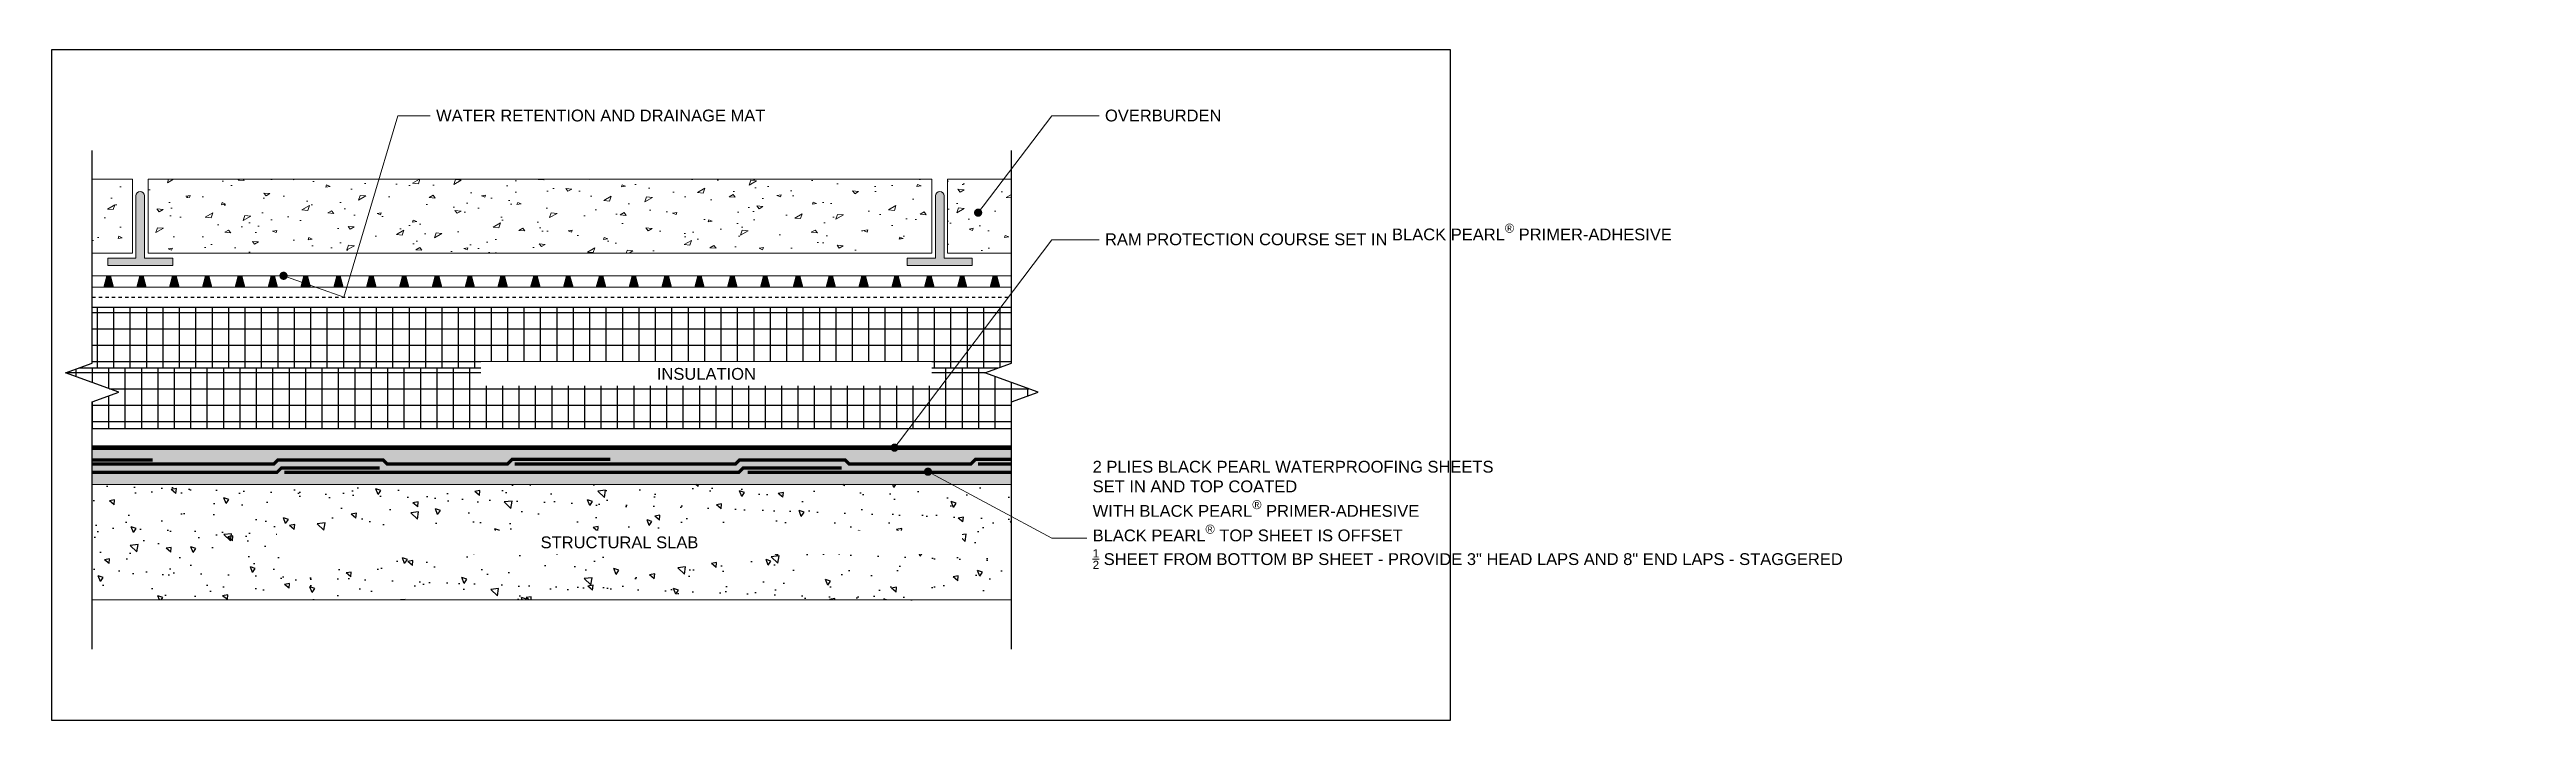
# Model space of a CAD drawing. Header units: inches. Extents: x 0 to 624, y 0 to 79.
# Drawn here: x 548.4 to 623.8, y 58.9 to 79.4 of the extents above; entities that cross this region are included whole.
import ezdxf
from ezdxf import colors
from ezdxf.entities.mleader import LeaderData, LeaderLine
from ezdxf.math import Vec2, Vec3

# ---------------------------------------------------------------- set-up
doc = ezdxf.new("R2010")
doc.units = ezdxf.units.IN
doc.header["$MEASUREMENT"] = 0
doc.linetypes.add('Dash', pattern=[0.25, 0.125, -0.125])
doc.linetypes.add('Dashed - Dense', pattern=[0.8, 0.5, -0.3])
doc.layers.get('Defpoints').update_dxf_attribs({"color": 103})
for name, color, linetype, lineweight in [('BP Drainage Mat', 191, 'Continuous', 0), ('BP Others', 190, 'Continuous', 0), ('BP Primer', 2, 'Continuous', 0), ('BP Text', 20, 'Continuous', 0), ('RAM Black Pearl Sheet', 165, 'Continuous', 0)]:
    doc.layers.add(name, color=color, linetype=linetype, lineweight=lineweight)
doc.layers.add('BP Insulation Foam', color=9, linetype='Continuous')
doc.layers.add('Protection Course', color=7, linetype='Dashed - Dense', lineweight=0, true_color=0x216123)
doc.styles.get("Standard").update_dxf_attribs({"font": 'ARIALN.TTF'})
pattern_1 = [(9.60285, (350.4181, 26.5779), (0.5419035, 1.607184), [0.12861, -3.097972]), (157.953, (350.5233, 26.5353), (-0.541903, -1.607184), [0.113509, -2.734193]), (71.3671, (350.5233, 26.5353), (-2.639468, 1.068933), [0.067605, -1.628478]), (9.60285, (351.4993, 26.3151), (0.541903, 1.607184), [0.12861, -3.097972]), (157.953, (351.6261, 26.3366), (-0.541903, -1.607184), [0.113509, -2.734193]), (71.3671, (351.4993, 26.315), (-2.639468, 1.068933), [0.067605, -1.628478]), (29.9515, (352.8567, 26.5844), (-2.097564, 2.676116), [0.13778, -4.15939]), (128.0897, (352.8567, 26.5844), (-3.723275, -2.145435), [0.10902, -3.29118]), (174.7908, (352.976, 26.6532), (2.097564, -2.676116), [0.18741, -5.65757]), (29.9515, (350.4123, 27.7855), (-2.097564, 2.676116), [0.13778, -4.15939]), (128.0897, (350.4123, 27.7855), (-3.723275, -2.145435), [0.10902, -3.29118]), (174.7908, (350.5317, 27.8543), (2.097564, -2.676116), [0.18741, -5.65757]), (29.9515, (353.3266, 28.2438), (-2.097564, 2.676116), [0.13778, -4.15939]), (128.0897, (353.3266, 28.2438), (-3.723275, -2.145435), [0.10902, -3.29118]), (174.7908, (353.446, 28.3126), (2.097564, -2.676116), [0.18741, -5.65757]), (29.9515, (352.0038, 27.0663), (-2.097564, 2.676116), [0.13778, -4.15939]), (128.0897, (352.1904, 27.0493), (-3.723275, -2.145435), [0.10902, -3.29118]), (174.7908, (352.1904, 27.0493), (2.097564, -2.676116), [0.18741, -5.65757]), (29.9515, (351.5987, 25.473), (-2.097564, 2.676116), [0.13778, -4.15939]), (128.0897, (351.7853, 25.456), (-3.723275, -2.145435), [0.10902, -3.29118]), (174.7908, (351.7853, 25.456), (2.097564, -2.676116), [0.18741, -5.65757]), (29.9515, (354.7365, 26.064), (-2.097564, 2.676116), [0.13778, -4.15939]), (128.0897, (354.923, 26.047), (-3.723275, -2.145435), [0.10902, -3.29118]), (174.7908, (354.9232, 26.047), (2.097564, -2.676116), [0.18741, -5.65757]), (29.9515, (353.952, 26.158), (1.62571, 4.82155), [0.26361, -8.33072]), (71.367, (354.1307, 26.142), (-5.82084, 0.53068), [0.15607, -4.93218]), (174.7908, (354.1307, 26.142), (-1.62571, -4.82155), [0.17928, -5.6657]), (29.9515, (351.007, 25.9336), (1.62571, 4.82155), [0.26361, -8.33072]), (71.367, (351.1855, 25.9173), (-5.82084, 0.53068), [0.15607, -4.93218]), (174.7908, (351.1855, 25.9173), (-1.62571, -4.82155), [0.17928, -5.6657]), (29.9515, (354.356, 27.7476), (1.62571, 4.82155), [0.26361, -8.33072]), (71.367, (354.5345, 27.7313), (-5.82084, 0.53068), [0.15607, -4.93218]), (174.7908, (354.5345, 27.7313), (-1.62571, -4.82155), [0.17928, -5.6657]), (29.9515, (351.502, 27.5005), (1.62571, 4.82155), [0.26361, -8.33072]), (71.367, (351.6804, 27.484), (-5.82084, 0.53068), [0.15607, -4.93218]), (174.7908, (351.6804, 27.4843), (-1.62571, -4.82155), [0.17928, -5.6657]), (29.9515, (351.9085, 28.908), (1.62571, 4.82155), [0.26361, -8.33072]), (71.367, (352.087, 28.8917), (-5.82084, 0.53068), [0.15607, -4.93218]), (174.7908, (352.087, 28.8917), (-1.62571, -4.82155), [0.17928, -5.6657]), (29.9515, (354.9455, 29.3746), (1.62571, 4.82155), [0.26361, -8.33072]), (71.367, (355.124, 29.358), (-5.82084, 0.53068), [0.15607, -4.93218]), (174.7908, (355.124, 29.3583), (-1.62571, -4.82155), [0.17928, -5.6657]), (29.9515, (349.501, 25.4647), (1.62571, 4.82155), [0.26361, -8.33072]), (71.367, (349.501, 25.465), (-5.82084, 0.53068), [0.15607, -4.93218]), (174.7908, (349.7294, 25.5964), (-1.62571, -4.82155), [0.17928, -5.6657]), (29.9515, (349.8515, 26.9817), (1.62571, 4.82155), [0.26361, -8.33072]), (71.367, (349.8515, 26.9817), (-5.82084, 0.53068), [0.15607, -4.93218]), (174.7908, (350.08, 27.1133), (-1.62571, -4.82155), [0.17928, -5.6657]), (29.9515, (350.1084, 28.5055), (1.62571, 4.82155), [0.26361, -8.33072]), (71.367, (350.1084, 28.5055), (-5.82084, 0.53068), [0.15607, -4.93218]), (174.7908, (350.337, 28.637), (-1.62571, -4.82155), [0.17928, -5.6657]), (29.9515, (352.1653, 25.837), (1.62571, 4.82155), [0.26361, -8.33072]), (71.367, (352.165, 25.837), (-5.82084, 0.53068), [0.15607, -4.93218]), (174.7908, (352.3937, 25.9685), (-1.62571, -4.82155), [0.17928, -5.6657]), (29.9515, (352.7568, 27.464), (1.62571, 4.82155), [0.26361, -8.33072]), (71.367, (352.757, 27.464), (-5.82084, 0.53068), [0.15607, -4.93218]), (174.7908, (352.985, 27.5955), (-1.62571, -4.82155), [0.17928, -5.6657]), (29.9515, (353.2057, 29.029), (1.62571, 4.82155), [0.26361, -8.33072]), (71.367, (353.206, 29.029), (-5.82084, 0.53068), [0.15607, -4.93218]), (174.7908, (353.434, 29.1607), (-1.62571, -4.82155), [0.17895, -5.66528]), (30, (352.4167, 25.3087), (-0.678675, 4.7105), [0, -2.625]), (45, (348.9167, 28.8087), (0.64009, 7.040965), [0, -1.75]), (60, (350.667, 26.009), (-4.61817, 5.12975), [0, -0.875]), (15, (349.6167, 27.0587), (1.5544902, 0.9600444), [0, -1.4]), (75, (350.6667, 27.0587), (-1.080536, 1.376569), [0, -2.1]), (120, (352.4167, 27.7587), (-2.15149, 0.57649), [0, -1.75]), (90, (353.1167, 27.0587), (-2.1, 0.7), [0, -1.225])]

# ---------------------------------------------------------------- blocks, each defined once
blk = doc.blocks.new('_Dot')
at = {"color": 0, "linetype": 'ByBlock', "lineweight": -2}
blk.add_line((-0.5, 0), (-1, 0), dxfattribs=at)
at = {"color": 0, "linetype": 'ByBlock', "const_width": 0.5}
blk.add_lwpolyline([(-0.25, 0, 1), (0.25, 0, 1)], format="xyb", close=True, dxfattribs=at)
blk = doc.blocks.new('*U20')
at = {"layer": 'BP Drainage Mat'}
h = blk.add_hatch(color=256, dxfattribs=at)
h.dxf.hatch_style = 1
h.paths.add_polyline_path([(0.5, 0.343), (0.553, 0.343), (0.645, 0), (0.5, 0), (0.355, 0), (0.447, 0.343)])
at = {"layer": 'BP Drainage Mat', "linetype": 'Continuous'}
for points in [[(1, 0.343), (0, 0.343)], [(1, 0), (0, 0)]]:
    blk.add_lwpolyline(points, dxfattribs=at)
blk.add_lwpolyline([(0.5, 0.343), (0.553, 0.343), (0.645, 0), (0.5, 0), (0.355, 0), (0.447, 0.343)], close=True, dxfattribs=at)
blk = doc.blocks.new('*U21')
at = {"layer": 'BP Drainage Mat', "color": 0, "linetype": 'ByBlock', "lineweight": -2, "transparency": 16777216}
for p in [(549.658, 72.132), (550.658, 72.132), (551.658, 72.132), (552.658, 72.132), (553.658, 72.132), (554.658, 72.132), (555.658, 72.132), (556.658, 72.132), (557.658, 72.132), (558.658, 72.132), (559.658, 72.132), (560.658, 72.132), (561.658, 72.132), (562.658, 72.132), (563.658, 72.132), (564.658, 72.132), (565.658, 72.132), (566.658, 72.132), (567.658, 72.132), (568.658, 72.132), (569.658, 72.132), (570.658, 72.132), (571.658, 72.132), (572.658, 72.132), (573.658, 72.132), (574.658, 72.132), (575.658, 72.132), (576.658, 72.132)]:
    blk.add_blockref('*U20', p, dxfattribs=at)

msp = doc.modelspace()

# ---------------------------------------------------------------- hatches: boundary and pattern name
at = {"layer": 'BP Insulation Foam'}
h = msp.add_hatch(dxfattribs=at)
h.set_pattern_fill('NET', color=256, scale=4)
h.set_pattern_definition([(0, (-820.6834, 37.3593), (0, 0.5), []), (90, (-820.6834, 37.3593), (-0.5, 3e-17), [])])
h.paths.add_polyline_path([(549.658, 71.507), (549.658, 69.812), (549.249, 69.662), (577.249, 69.662), (577.658, 69.812), (577.658, 71.507)])
h = msp.add_hatch(dxfattribs=at)
h.set_pattern_fill('NET', color=256, scale=4)
h.set_pattern_definition([(0, (564.1628, 69.0266), (0, 0.5), []), (90, (564.1628, 69.0266), (-0.5, 3e-17), [])])
h.paths.add_polyline_path([(549.249, 69.662), (548.844, 69.515), (550.472, 68.923), (549.658, 68.626), (549.658, 67.818), (577.658, 67.818), (577.658, 68.626), (578.472, 68.923), (576.844, 69.515), (577.249, 69.662)])
at = {"layer": 'BP Others'}
h = msp.add_hatch(dxfattribs=at)
h.set_pattern_fill('CONCRETE', color=256, scale=3)
h.set_pattern_definition(pattern_1)
h.paths.add_polyline_path([(549.658, 75.418), (549.658, 73.168), (550.879, 73.168), (550.879, 75.418)])
h = msp.add_hatch(color=256, dxfattribs=at)
h.dxf.hatch_style = 1
h.paths.add_polyline_path([(551.25, 74.911, 1), (550.989, 74.911), (550.989, 73.012), (550.128, 73.012), (550.128, 72.788), (552.111, 72.788), (552.111, 73.012), (551.25, 73.012)])
h = msp.add_hatch(dxfattribs=at)
h.set_pattern_fill('CONCRETE', color=256, scale=5.706522)
h.set_pattern_definition([(9.6028, (399.1215, 29.2502), (0.541903, 1.607184), [0.12861, -3.097972]), (157.953, (399.2268, 29.2076), (-0.541903, -1.607184), [0.11351, -2.734193]), (71.3671, (399.2268, 29.2076), (-2.639468, 1.068933), [0.067605, -1.628478]), (9.6028, (400.2027, 28.9874), (0.541903, 1.607184), [0.12861, -3.097972]), (157.953, (400.3295, 29.0089), (-0.541903, -1.607184), [0.11351, -2.734193]), (71.3671, (400.2027, 28.9874), (-2.63947, 1.068933), [0.067605, -1.628478]), (29.9515, (401.56, 29.2567), (-2.097564, 2.676116), [0.13778, -4.15939]), (128.0897, (401.56, 29.2567), (-3.72327, -2.14544), [0.10902, -3.29118]), (174.7908, (401.6795, 29.3255), (2.097564, -2.676116), [0.18741, -5.65757]), (29.9515, (399.1157, 30.4578), (-2.097564, 2.676116), [0.13778, -4.15939]), (128.0897, (399.1157, 30.458), (-3.72327, -2.14544), [0.10902, -3.29118]), (174.7908, (399.2351, 30.5266), (2.097564, -2.676116), [0.18741, -5.65757]), (29.9515, (402.03, 30.916), (-2.097564, 2.676116), [0.13778, -4.15939]), (128.0897, (402.03, 30.916), (-3.72327, -2.14544), [0.10902, -3.29118]), (174.7908, (402.1494, 30.9849), (2.097564, -2.676116), [0.18741, -5.65757]), (29.9515, (400.7072, 29.7386), (-2.097564, 2.676116), [0.13778, -4.15939]), (128.0897, (400.894, 29.7216), (-3.72327, -2.14544), [0.10902, -3.29118]), (174.7908, (400.8938, 29.7216), (2.097564, -2.676116), [0.18741, -5.65757]), (29.9515, (400.302, 28.1454), (-2.097564, 2.676116), [0.13778, -4.15939]), (128.0897, (400.4887, 28.1284), (-3.72327, -2.14544), [0.10902, -3.29118]), (174.7908, (400.4887, 28.1284), (2.097564, -2.676116), [0.18741, -5.65757]), (29.9515, (403.44, 28.7364), (-2.097564, 2.676116), [0.13778, -4.15939]), (128.0897, (403.6266, 28.7194), (-3.72327, -2.14544), [0.10902, -3.29118]), (174.7908, (403.6266, 28.7194), (2.097564, -2.676116), [0.18741, -5.65757]), (29.9515, (402.6555, 28.8304), (1.62571, 4.82155), [0.26361, -8.33072]), (71.367, (402.834, 28.814), (-5.82084, 0.53068), [0.15607, -4.93218]), (174.7908, (402.834, 28.814), (-1.62571, -4.82155), [0.17928, -5.6657]), (29.9515, (399.7103, 28.606), (1.62571, 4.82155), [0.26361, -8.33072]), (71.367, (399.889, 28.5896), (-5.82084, 0.53068), [0.15607, -4.93218]), (174.7908, (399.889, 28.5896), (-1.62571, -4.82155), [0.17928, -5.6657]), (29.9515, (403.0594, 30.42), (1.62571, 4.82155), [0.26361, -8.33072]), (71.367, (403.238, 30.4036), (-5.82084, 0.53068), [0.15607, -4.93218]), (174.7908, (403.238, 30.4036), (-1.62571, -4.82155), [0.17928, -5.6657]), (29.9515, (400.2053, 30.1728), (1.62571, 4.82155), [0.26361, -8.33072]), (71.367, (400.384, 30.1566), (-5.82084, 0.53068), [0.15607, -4.93218]), (174.7908, (400.384, 30.1566), (-1.62571, -4.82155), [0.17928, -5.6657]), (29.9515, (400.612, 31.5803), (1.62571, 4.82155), [0.26361, -8.33072]), (71.367, (400.7905, 31.564), (-5.82084, 0.53068), [0.15607, -4.93218]), (174.7908, (400.7905, 31.564), (-1.62571, -4.82155), [0.17928, -5.6657]), (29.9515, (403.649, 32.047), (1.62571, 4.82155), [0.26361, -8.33072]), (71.367, (403.8274, 32.0306), (-5.82084, 0.53068), [0.15607, -4.93218]), (174.7908, (403.8274, 32.0306), (-1.62571, -4.82155), [0.17928, -5.6657]), (29.9515, (398.2044, 28.137), (1.62571, 4.82155), [0.26361, -8.33072]), (71.367, (398.2044, 28.137), (-5.82084, 0.53068), [0.15607, -4.93218]), (174.7908, (398.433, 28.2686), (-1.62571, -4.82155), [0.17928, -5.6657]), (29.9515, (398.555, 29.654), (1.62571, 4.82155), [0.26361, -8.33072]), (71.367, (398.555, 29.654), (-5.82084, 0.53068), [0.15607, -4.93218]), (174.7908, (398.7833, 29.7856), (-1.62571, -4.82155), [0.17928, -5.6657]), (29.9515, (398.812, 31.1778), (1.62571, 4.82155), [0.26361, -8.33072]), (71.367, (398.812, 31.178), (-5.82084, 0.53068), [0.15607, -4.93218]), (174.7908, (399.0403, 31.3094), (-1.62571, -4.82155), [0.17928, -5.6657]), (29.9515, (400.8687, 28.509), (1.62571, 4.82155), [0.26361, -8.33072]), (71.367, (400.8687, 28.509), (-5.82084, 0.53068), [0.15607, -4.93218]), (174.7908, (401.097, 28.641), (-1.62571, -4.82155), [0.17928, -5.6657]), (29.9515, (401.4602, 30.136), (1.62571, 4.82155), [0.26361, -8.33072]), (71.367, (401.46, 30.136), (-5.82084, 0.53068), [0.15607, -4.93218]), (174.7908, (401.6886, 30.2678), (-1.62571, -4.82155), [0.17928, -5.6657]), (29.9515, (401.909, 31.7013), (1.62571, 4.82155), [0.26361, -8.33072]), (71.367, (401.909, 31.7013), (-5.82084, 0.53068), [0.15607, -4.93218]), (174.7908, (402.1376, 31.833), (-1.62571, -4.82155), [0.17895, -5.66528]), (30, (401.12, 27.981), (-0.67868, 4.7105), [0, -2.625]), (45, (397.62, 31.481), (0.64009, 7.04096), [0, -1.75]), (60, (399.37, 28.681), (-4.61817, 5.12975), [0, -0.875]), (15, (398.3201, 29.73097), (1.5544902, 0.9600444), [0, -1.4]), (75, (399.3701, 29.731), (-1.080536, 1.376569), [0, -2.1]), (120, (401.1201, 30.431), (-2.15149, 0.57649), [0, -1.75]), (90, (401.8201, 29.731), (-2.1, 0.7), [0, -1.225])])
h.paths.add_polyline_path([(551.359, 73.168), (575.234, 73.168), (575.234, 75.418), (551.359, 75.418)])
h = msp.add_hatch(color=256, dxfattribs=at)
h.dxf.hatch_style = 1
h.paths.add_polyline_path([(575.605, 74.911, 1), (575.344, 74.911), (575.344, 73.012), (574.483, 73.012), (574.483, 72.788), (576.466, 72.788), (576.466, 73.012), (575.605, 73.012)])
h = msp.add_hatch(dxfattribs=at)
h.set_pattern_fill('CONCRETE', color=256, scale=3)
h.set_pattern_definition(pattern_1)
h.paths.add_polyline_path([(577.658, 73.168), (577.658, 75.418), (575.714, 75.418), (575.714, 73.168)])
at = {"layer": 'BP Others', "linetype": 'Continuous', "lineweight": -2}
h = msp.add_hatch(dxfattribs=at)
h.set_pattern_fill('AR-CONC', color=256, scale=0.25, angle=90)
h.set_pattern_definition([(140, (-820.6834, 1.3593), (0.1568803, 1.7931505), [0.1875, -2.0625]), (85, (-820.6834, 1.3593), (-1.8804803, -0.3468783), [0.15, -1.65]), (190.45144, (-820.6703, 1.5087), (-1.7236, 1.4462721), [0.1593505, -1.7528553]), (136.1842, (-821.1834, 1.3593), (0.4137982, 2.6681033), [0.28125, -3.09375]), (186.63564, (-821.149, 1.5816), (-2.4352965, 2.336655), [0.239026, -2.6292844]), (81.18416, (-821.1834, 1.3593), (-2.4352965, 2.336655), [0.225, -2.475]), (111, (-821.0584, 1.6093), (1.0065472, 1.4922676), [0.1875, -2.0625]), (56, (-821.0584, 1.6093), (-1.812875, 0.6082883), [0.15, -1.65]), (161.45144, (-820.9745, 1.7336), (-0.8063279, 2.100556), [0.1593505, -1.7528553]), (127.5, (-820.6834, 1.3593), (-0.83223463, 0.03039964), [0, -1.63, 0, -1.675, 0, -1.65625]), (97.5, (-820.6834, 1.3593), (-0.9860293, 0.65767384), [0, -0.955, 0, -1.5925, 0, -0.63125]), (57.5, (-820.6834, 0.8018), (0.05638718, 1.3345561), [0, -0.625, 0, -1.95, 0, -2.5875]), (47.5, (-820.6834, 0.5518), (-0.2502625, 1.4579654), [0, -0.8125, 0, -1.295, 0, -1.8375])])
h.paths.add_polyline_path([(549.658, 66.109), (549.658, 62.589), (577.658, 62.589), (577.658, 66.109)])
at = {"layer": 'BP Primer'}
h = msp.add_hatch(dxfattribs=at)
h.set_pattern_fill('WOOD6', color=6, scale=0.2, pattern_type=2)
h.set_pattern_definition([(216.8699, (-820.603395, -22.440714), (0.5999999836, 0.4000000247), [0.1, -0.9]), (206.5651, (-820.483395, -22.50071), (-0.1999998316, -0.200000262), [0.2236068, -0.2236068]), (198.4349, (-820.483395, -22.600714), (-0.400000087, -0.1999996806), [0.1264912, -0.5059644])])
h.paths.add_polyline_path([(549.658, 67.234), (549.658, 66.109), (577.658, 66.109), (577.658, 67.234)])

# ---------------------------------------------------------------- linework, layer by layer
at = {"linetype": 'Continuous'}
msp.add_lwpolyline([(577.658, 61.086), (577.658, 68.626), (578.472, 68.923), (576.844, 69.515), (577.658, 69.812), (577.658, 76.293)], dxfattribs=at)
at = {"linetype": 'Dash', "ltscale": 0.5}
msp.add_lwpolyline([(549.658, 71.819), (577.658, 71.819)], dxfattribs=at)
at = {"layer": 'BP Drainage Mat'}
msp.add_line((549.658, 72.132), (576.939, 72.132), dxfattribs=at)
at = {"layer": 'BP Insulation Foam'}
msp.add_line((577.249, 69.662), (549.249, 69.662), dxfattribs=at)
for points in [[(577.658, 71.507), (549.658, 71.507)], [(549.658, 67.818), (577.658, 67.818)]]:
    msp.add_lwpolyline(points, dxfattribs=at)
at = {"layer": 'BP Others'}
for p, q in [((550.879, 75.418), (549.658, 75.418)), ((550.879, 73.168), (550.879, 75.418)), ((550.989, 74.911), (550.989, 73.012)), ((551.25, 73.012), (551.25, 74.911)), ((575.234, 73.168), (575.234, 75.418)), ((575.344, 73.012), (575.344, 74.911)), ((575.605, 74.911), (575.605, 73.012)), ((575.714, 73.168), (575.714, 75.418)), ((575.714, 75.418), (577.658, 75.418)), ((550.879, 73.168), (549.658, 73.168)), ((550.989, 73.012), (550.128, 73.012)), ((550.128, 73.012), (550.128, 72.788)), ((550.128, 72.788), (552.111, 72.788)), ((552.111, 73.012), (551.25, 73.012)), ((552.111, 72.788), (552.111, 73.012)), ((574.483, 72.788), (574.483, 73.012)), ((574.483, 73.012), (575.344, 73.012)), ((576.466, 72.788), (574.483, 72.788)), ((575.605, 73.012), (576.466, 73.012)), ((575.714, 73.168), (577.658, 73.168)), ((576.466, 73.012), (576.466, 72.788))]:
    msp.add_line(p, q, dxfattribs=at)
msp.add_lwpolyline([(551.359, 73.168), (575.234, 73.168), (575.234, 75.418), (551.359, 75.418)], close=True, dxfattribs=at)
for points in [[(549.658, 66.109), (577.658, 66.109)], [(577.658, 62.589), (549.658, 62.589)]]:
    msp.add_lwpolyline(points, dxfattribs=at)
for centre in [(551.119, 74.911), (575.474, 74.911)]:
    msp.add_arc(centre, 0.131, 0, 180, dxfattribs=at)
at = {"layer": 'Protection Course', "linetype": 'Continuous', "ltscale": 0.2, "const_width": 0.141}
msp.add_lwpolyline([(549.658, 67.234), (577.658, 67.234)], dxfattribs=at)
at = {"layer": 'RAM Black Pearl Sheet', "const_width": 0.1}
for points in [[(548.406, 66.734), (548.431, 66.734)], [(549.658, 66.734), (555.185, 66.734), (555.31, 66.859), (558.517, 66.859), (558.642, 66.734), (562.302, 66.734), (562.443, 66.875), (565.443, 66.875)], [(549.658, 66.859), (551.503, 66.859)], [(549.658, 66.484), (555.289, 66.484), (555.414, 66.609), (558.414, 66.609)], [(555.513, 66.484), (569.358, 66.484), (569.483, 66.609), (572.483, 66.609)], [(562.523, 66.734), (569.255, 66.734), (569.38, 66.859), (572.587, 66.859), (572.712, 66.734), (576.418, 66.734), (576.559, 66.875), (577.658, 66.875)], [(569.62, 66.484), (577.658, 66.484)], [(576.642, 66.734), (577.658, 66.734)]]:
    msp.add_lwpolyline(points, dxfattribs=at)

# ---------------------------------------------------------------- block references
at = {"layer": 'BP Drainage Mat'}
msp.add_blockref('*U21', (0, 0), dxfattribs=at)

# ---------------------------------------------------------------- leaders
at = {"layer": 'BP Text'}
ml = msp.add_multileader_mtext('Standard', dxfattribs=at)
ml.set_content('{\\fArial|b0|i0|c0|p34;WATER RETENTION AND DRAINAGE MAT}', color=256)
ml.set_leader_properties(color=256, lineweight=0)
ml.set_arrow_properties(name='DOT')
ml.build(insert=Vec2(0, 0))
ml.multileader.update_dxf_attribs({"text_left_attachment_type": 2, "text_right_attachment_type": 2, "dogleg_length": 0.36, "arrow_head_size": 0.25, "scale": 4})
ctx = ml.context
ctx.base_point, ctx.scale, ctx.char_height, ctx.arrow_head_size, ctx.landing_gap_size, ctx.plane_origin = Vec3(559.953, 77.358), 4, 0.36, 0.25, 0.18, Vec3(553.265, 85.276)
ctx.left_attachment, ctx.right_attachment = 2, 2
notes = []
notes.append((ctx, [(0, (1, 1, 0), (558.963, 77.358), (1, 0), 0.99, [(1, [(555.485, 72.475), (557.317, 71.819)], 0, [])])]))
ctx.mtext.insert, ctx.mtext.width, ctx.mtext.flow_direction = Vec3(560.133, 77.544), 15.91934, 5
ml = msp.add_multileader_mtext('Standard', dxfattribs=at)
ml.set_content('{\\fArial|b0|i0|c0|p34;OVERBURDEN}', color=256)
ml.set_leader_properties(color=256, lineweight=0)
ml.set_arrow_properties(name='DOT')
ml.build(insert=Vec2(0, 0))
ml.multileader.update_dxf_attribs({"text_left_attachment_type": 2, "text_right_attachment_type": 2, "dogleg_length": 0.36, "arrow_head_size": 0.25, "scale": 4})
ctx = ml.context
ctx.base_point, ctx.scale, ctx.char_height, ctx.arrow_head_size, ctx.landing_gap_size, ctx.plane_origin = Vec3(580.328, 77.358), 4, 0.36, 0.25, 0.18, Vec3(581.115, 112.621)
ctx.left_attachment, ctx.right_attachment = 2, 2
notes.append((ctx, [(0, (1, 1, 0), (578.885, 77.358), (1, 0), 1.443, [(0, [(576.644, 74.4)], 0, [])])]))
ctx.mtext.insert, ctx.mtext.flow_direction = Vec3(580.508, 77.544), 5
ml = msp.add_multileader_mtext('Standard', dxfattribs=at)
ml.set_content('{\\fArial|b0|i0|c0|p34;RAM PROTECTION COURSE SET IN \\A1;BLACK PEARL\\H0.75833x;\\S®^ ;\\H1.31869x; PRIMER-ADHESIVE}', color=256)
ml.set_leader_properties(color=256, lineweight=0)
ml.set_arrow_properties(name='DOT')
ml.build(insert=Vec2(0, 0))
ml.multileader.update_dxf_attribs({"text_left_attachment_type": 2, "text_right_attachment_type": 2, "dogleg_length": 0.36, "arrow_head_size": 0.25, "scale": 4})
ctx = ml.context
ctx.base_point, ctx.scale, ctx.char_height, ctx.arrow_head_size, ctx.landing_gap_size, ctx.plane_origin = Vec3(580.328, 73.571), 4, 0.36, 0.25, 0.18, Vec3(528.199, 80.247)
ctx.left_attachment, ctx.right_attachment = 2, 2
notes.append((ctx, [(0, (1, 1, 0), (578.885, 73.571), (1, 0), 1.443, [(1, [(574.097, 67.234)], 0, [])])]))
ctx.mtext.insert, ctx.mtext.width, ctx.mtext.flow_direction = Vec3(580.508, 74.064), 8.78176, 5
ml = msp.add_multileader_mtext('Standard', dxfattribs=at)
ml.set_content('\\A1;{\\fArial|b0|i0|c0|p34;2 PLIES BLACK PEARL WATERPROOFING SHEETS\\PSET IN AND TOP COATED \\PWITH BLACK PEARL\\H0.75833x;\\S®^ ;\\H1.31869x; PRIMER-ADHESIVE \\PBLACK PEARL\\H0.75833x;\\S®^ ;\\H1.31869x; TOP SHEET IS OFFSET \\P\\H0.7x;\\S1/2;\\H1.42857x; SHEET FROM BOTTOM BP SHEET - PROVIDE 3" HEAD LAPS AND 8" END LAPS - STAGGERED}', color=256)
ml.set_leader_properties(color=256, lineweight=0)
ml.set_arrow_properties(name='DOT')
ml.build(insert=Vec2(0, 0))
ml.multileader.update_dxf_attribs({"text_left_attachment_type": 2, "text_right_attachment_type": 2, "dogleg_length": 0.36, "arrow_head_size": 0.25, "scale": 4})
ctx = ml.context
ctx.base_point, ctx.scale, ctx.char_height, ctx.arrow_head_size, ctx.landing_gap_size, ctx.plane_origin = Vec3(579.953, 64.472), 4, 0.36, 0.25, 0.18, Vec3(591.085, 62.374)
ctx.left_attachment, ctx.right_attachment = 2, 2
notes.append((ctx, [(0, (1, 1, 0), (578.885, 64.472), (1, 0), 1.068, [(2, [(575.117, 66.5)], 0, [])])]))
ctx.mtext.insert, ctx.mtext.width, ctx.mtext.flow_direction = Vec3(580.133, 66.832), 9.97409, 5
for ctx, leaders in notes:
    for number, flags, end, landing, length, lines in leaders:
        leader = LeaderData()
        leader.index, (leader.has_last_leader_line, leader.has_dogleg_vector, leader.attachment_direction) = number, flags
        leader.last_leader_point, leader.dogleg_vector, leader.dogleg_length = Vec3(end), Vec3(landing), length
        for number, points, colour, breaks in lines:
            line = LeaderLine()
            line.index, line.vertices, line.color, line.breaks = number, Vec3.list(points), colors.encode_raw_color(colour), breaks
            leader.lines.append(line)
        ctx.leaders.append(leader)

# ---------------------------------------------------------------- next in the draw order: leaders
ml = msp.add_multileader_mtext('Standard', dxfattribs=at)
ml.set_content('\\A1;{\\fArial|b0|i0|c0|p34;STRUCTURAL SLAB}', color=256)
ml.set_leader_properties(color=256, lineweight=0)
ml.set_arrow_properties(name='DOT')
ml.build(insert=Vec2(0, 0))
ml.multileader.update_dxf_attribs({"text_left_attachment_type": 2, "text_right_attachment_type": 2, "dogleg_length": 0.36, "arrow_head_size": 0.25, "scale": 4})
ctx = ml.context
ctx.base_point, ctx.scale, ctx.char_height, ctx.arrow_head_size, ctx.landing_gap_size, ctx.plane_origin = Vec3(563.161, 64.339), 4, 0.36, 0.25, 0.18, Vec3(572.341, 69.196)
ctx.left_attachment, ctx.right_attachment, ctx.text_align_type = 2, 2, 1
notes = []
notes.append((ctx, [(0, (0, 0, 0), (0, 0), (1, 0), 1, [])]))
ctx.mtext.insert, ctx.mtext.width, ctx.mtext.defined_height, ctx.mtext.alignment, ctx.mtext.flow_direction = Vec3(565.719, 64.525), 5.1247, 0.273, 2, 5
ctx.mtext.has_bg_fill, ctx.mtext.bg_color, ctx.mtext.bg_scale_factor, ctx.mtext.bg_transparency, ctx.mtext.use_window_bg_color = 1, -1027028792, 1.5, 0, 1
for ctx, leaders in notes:
    for number, flags, end, landing, length, lines in leaders:
        leader = LeaderData()
        leader.index, (leader.has_last_leader_line, leader.has_dogleg_vector, leader.attachment_direction) = number, flags
        leader.last_leader_point, leader.dogleg_vector, leader.dogleg_length = Vec3(end), Vec3(landing), length
        for number, points, colour, breaks in lines:
            line = LeaderLine()
            line.index, line.vertices, line.color, line.breaks = number, Vec3.list(points), colors.encode_raw_color(colour), breaks
            leader.lines.append(line)
        ctx.leaders.append(leader)

# ---------------------------------------------------------------- next in the draw order: leaders
ml = msp.add_multileader_mtext('Standard', dxfattribs=at)
ml.set_content('\\A1;{\\fArial|b0|i0|c0|p34;INSULATION}', color=256)
ml.set_leader_properties(color=256, lineweight=0)
ml.set_arrow_properties(name='DOT')
ml.build(insert=Vec2(0, 0))
ml.multileader.update_dxf_attribs({"text_left_attachment_type": 2, "text_right_attachment_type": 2, "dogleg_length": 0.36, "arrow_head_size": 0.25, "scale": 4})
ctx = ml.context
ctx.base_point, ctx.scale, ctx.char_height, ctx.arrow_head_size, ctx.landing_gap_size, ctx.plane_origin = Vec3(566.721, 69.477), 4, 0.36, 0.25, 0.18, Vec3(578.841, 74.334)
ctx.left_attachment, ctx.right_attachment, ctx.text_align_type = 2, 2, 1
notes = []
notes.append((ctx, [(0, (0, 0, 0), (0, 0), (1, 0), 1, [])]))
ctx.mtext.insert, ctx.mtext.width, ctx.mtext.defined_height, ctx.mtext.alignment, ctx.mtext.flow_direction = Vec3(568.366, 69.664), 3.3411, 0.273, 2, 5
ctx.mtext.has_bg_fill, ctx.mtext.bg_color, ctx.mtext.bg_scale_factor, ctx.mtext.bg_transparency, ctx.mtext.use_window_bg_color = 1, -1027028792, 1.5, 0, 1
for ctx, leaders in notes:
    for number, flags, end, landing, length, lines in leaders:
        leader = LeaderData()
        leader.index, (leader.has_last_leader_line, leader.has_dogleg_vector, leader.attachment_direction) = number, flags
        leader.last_leader_point, leader.dogleg_vector, leader.dogleg_length = Vec3(end), Vec3(landing), length
        for number, points, colour, breaks in lines:
            line = LeaderLine()
            line.index, line.vertices, line.color, line.breaks = number, Vec3.list(points), colors.encode_raw_color(colour), breaks
            leader.lines.append(line)
        ctx.leaders.append(leader)

# ---------------------------------------------------------------- next in the draw order: linework, layer by layer
at = {"linetype": 'Continuous'}
msp.add_lwpolyline([(549.658, 61.086), (549.658, 68.626), (550.472, 68.923), (548.844, 69.515), (549.658, 69.812), (549.658, 76.293)], dxfattribs=at)
at = {"layer": 'Defpoints'}
msp.add_lwpolyline([(548.431, 79.378), (591.026, 79.378), (591.026, 58.911), (548.431, 58.911)], close=True, dxfattribs=at)

doc.saveas('drawing.dxf')
